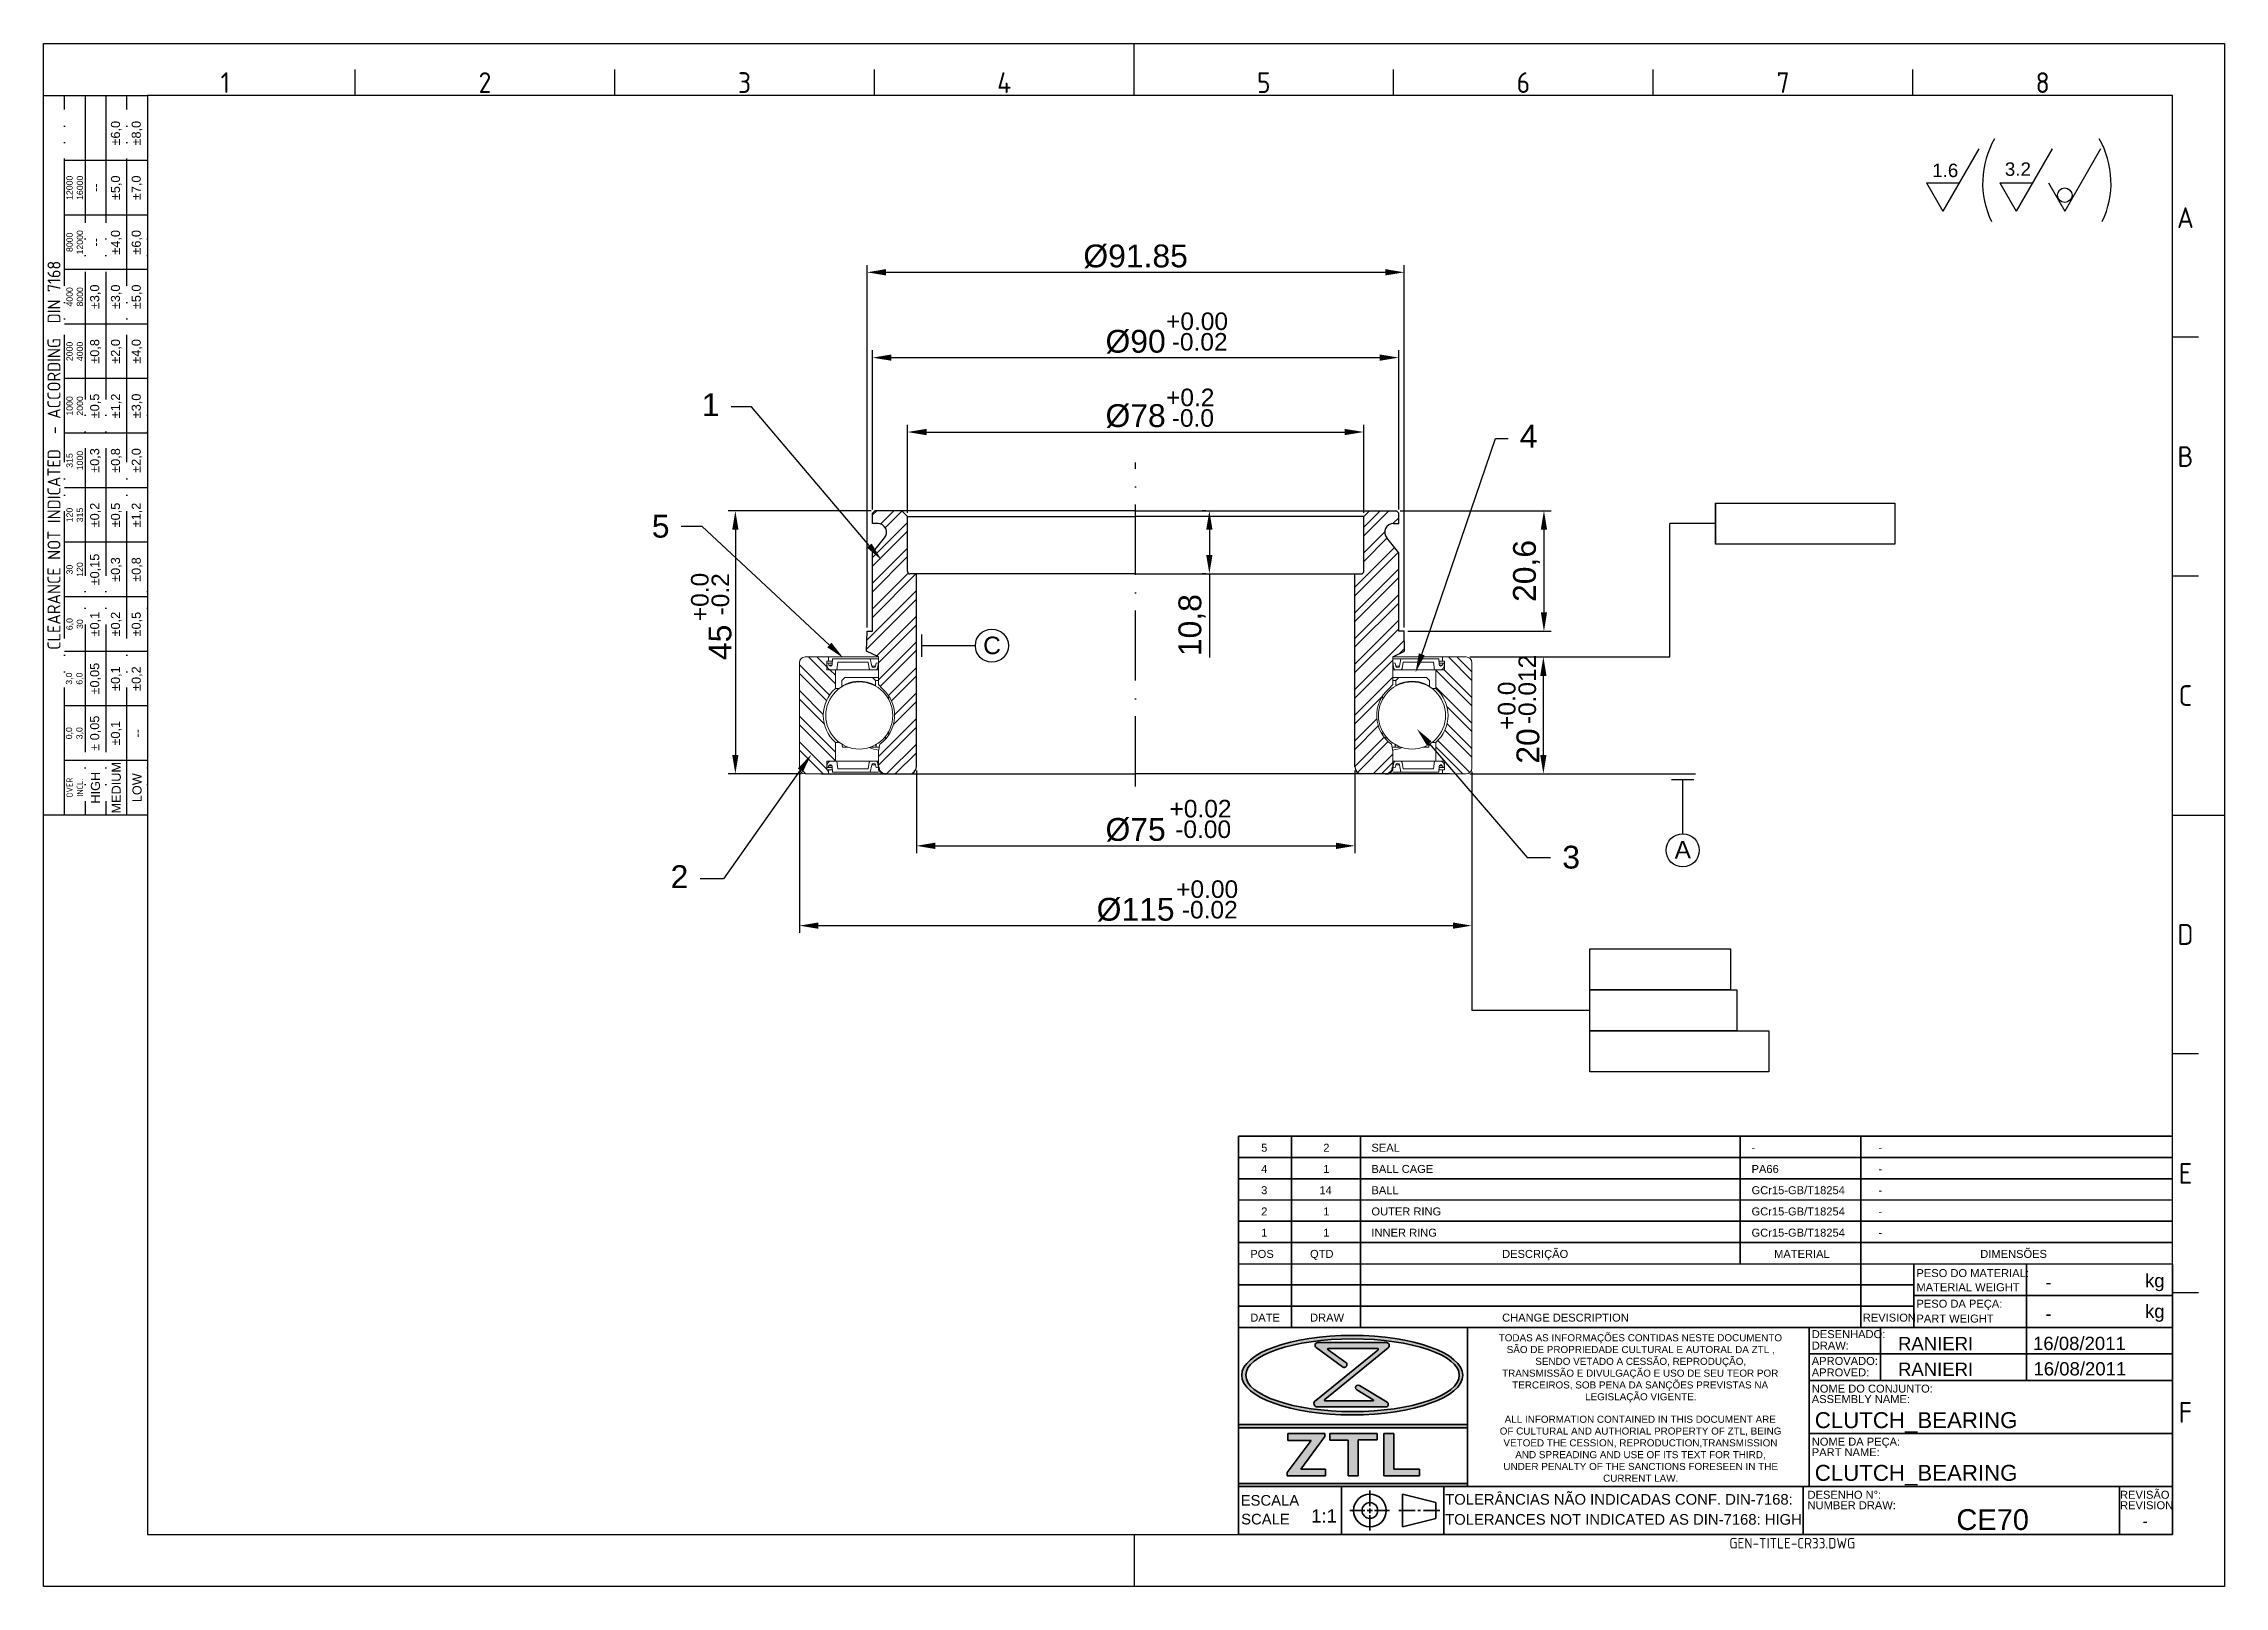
# Model space of a CAD drawing. Header units: millimetres. Extents: x 2626 to 2999, y 1108 to 1371.
import ezdxf
from ezdxf import colors
from ezdxf.entities.mleader import LeaderData, LeaderLine
from ezdxf.enums import TextEntityAlignment as Align
from ezdxf.math import Vec2, Vec3

# ---------------------------------------------------------------- set-up
doc = ezdxf.new("R2010")
doc.units = ezdxf.units.MM
for name, pattern in [('ACAD_ISO02W100', [15, 12, -3]), ('ACAD_ISO04W100', [30, 24, -3, 0, -3]), ('ACAD_ISO05W100', [33, 24, -3, 0, -3, 0, -3]), ('ACAD_ISO10W100', [18, 12, -3, 0, -3])]:
    doc.linetypes.add(name, pattern=pattern)
for name, color, linetype, lineweight in [('AM_0', 7, 'Continuous', 40), ('AM_4', 1, 'ACAD_ISO04W100', 25), ('AM_5', 3, 'Continuous', 25), ('AM_7', 4, 'Continuous', 35), ('AM_8', 40, 'ACAD_ISO02W100', 35), ('AM_BOR', 2, 'ACAD_ISO05W100', 35)]:
    doc.layers.add(name, color=color, linetype=linetype, lineweight=lineweight)
doc.styles.add('ACISOTS', font='isocp.shx', dxfattribs={"height": 1})
doc.styles.get("Standard").update_dxf_attribs({"font": 'arial.ttf'})
doc.dimstyles.new('ISO-25', dxfattribs={"dimtxt": 3.9, "dimasz": 3.25, "dimexe": 1.25, "dimexo": 0.625, "dimtad": 1, "dimtxsty": 'Standard', "dimcen": 2.5, "dimadec": 0, "dimazin": 0, "dimtfac": 1, "dimtmove": 0, "dimatfit": 3, "dimfxl": 1, "dimarcsym": 0})

msp = doc.modelspace()

# ---------------------------------------------------------------- texts
at = {"color": 0, "linetype": 'Continuous', "char_height": 1.21, "attachment_point": 1}
for s, insert in [('\\pi-0.030453;TODAS AS INFORMAÇÕES CONTIDAS NESTE DOCUMENTO \\P\\pi1.3368;SÃO DE PROPRIEDADE CULTURAL E AUTORAL DA ZTL , \\P\\pi6.2214;SENDO VETADO A CESSÃO, REPRODUÇÃO, \\P\\pi0.5502;TRANSMISSÃO E DIVULGAÇÃO E USO DE SEU TEOR POR \\P\\pi2.2748;TERCEIROS, SOB PENA DA SANÇÕES PREVISTAS NA \\P\\pi14.743;LEGISLAÇÃO VIGENTE.', (2874.772, 1150.795)), ('\\pi0.99054;ALL INFORMATION CONTAINED IN THIS DOCUMENT ARE \\P\\pi0.14494;OF CULTURAL AND AUTHORIAL PROPERTY OF ZTL, BEING  \\P\\pi0.78254;VETOED THE CESSION, REPRODUCTION,TRANSMISSION \\P\\pi2.8043;AND SPREADING AND USE OF ITS TEXT FOR THIRD, \\P\\pi0.77387;UNDER PENALTY OF THE SANCTIONS FORESEEN IN THE \\P\\pi17.825;CURRENT LAW.', (2874.772, 1136.862))]:
    msp.add_mtext_dynamic_manual_height_columns(s, width=48.28462, gutter_width=12.5, heights=[0], dxfattribs=dict(at, insert=insert))
at = {"layer": 'AM_5', "attachment_point": 1}
for s, insert, char_height in [('1.6', (2948.873, 1350.895), 2.3), ('3.2', (2961.304, 1351.117), 2.3), ('+0.00', (2817.851, 1325.457), 3), ('-0.02', (2818.828, 1321.94), 3), ('+0.2', (2817.851, 1312.438), 3), ('-0.0', (2818.828, 1308.921), 3), ('+0.02', (2818.447, 1242.139), 3), ('-0.00', (2819.424, 1238.622), 3), ('+0.00', (2819.581, 1228.378), 3), ('-0.02', (2820.558, 1224.861), 3)]:
    msp.add_mtext_dynamic_manual_height_columns(s, width=18.23779, gutter_width=12.5, heights=[0], dxfattribs=dict(at, insert=insert, char_height=char_height))
at = {"layer": 'AM_5', "char_height": 3, "attachment_point": 1, "rotation": 90}
for s, insert in [('+0.0', (2736.616, 1272.68)), ('-0.2', (2740.133, 1273.658)), ('-0.012', (2878.125, 1255.067)), ('+0.0', (2874.608, 1254.089))]:
    msp.add_mtext_dynamic_manual_height_columns(s, width=18.23779, gutter_width=12.5, heights=[0], dxfattribs=dict(at, insert=insert))
at = {"layer": 'AM_5', "char_height": 3, "width": 8.43428, "attachment_point": 5, "rotation": 0.69706}
for s, insert in [('C', (2788.088, 1268.527)), ('A', (2906.216, 1233.611))]:
    msp.add_mtext(s, dxfattribs=dict(at, insert=insert))
at = {"layer": 'AM_8', "color": 0, "linetype": 'Continuous'}
for s, height, p in [('5', 1.361, (2834.118, 1181.99)), ('2', 1.361, (2844.744, 1181.99)), ('SEAL', 1.3613, (2852.978, 1181.99)), ('-', 1.361, (2917.984, 1181.99)), ('-', 1.361, (2939.668, 1181.99)), ('4', 1.361, (2834.118, 1178.36)), ('1', 1.361, (2844.744, 1178.36)), ('BALL CAGE', 1.3613, (2852.978, 1178.36)), ('PA66', 1.3613, (2917.984, 1178.36)), ('-', 1.361, (2939.668, 1178.36)), ('3', 1.361, (2834.118, 1174.73)), ('14', 1.3613, (2844.079, 1174.73)), ('BALL', 1.3613, (2852.978, 1174.73)), ('GCr15-GB/T18254', 1.36125, (2917.984, 1174.73)), ('-', 1.361, (2939.668, 1174.73)), ('2', 1.361, (2834.118, 1171.1)), ('1', 1.361, (2844.744, 1171.1)), ('OUTER RING', 1.3613, (2852.978, 1171.1)), ('GCr15-GB/T18254', 1.36125, (2917.984, 1171.1)), ('-', 1.361, (2939.668, 1171.1)), ('1', 1.361, (2834.118, 1167.47)), ('1', 1.361, (2844.744, 1167.47)), ('INNER RING', 1.3613, (2852.978, 1167.47)), ('GCr15-GB/T18254', 1.36125, (2917.984, 1167.47)), ('-', 1.361, (2939.668, 1167.47)), ('POS', 1.3613, (2832.256, 1163.84)), ('QTD', 1.3613, (2842.482, 1163.84)), ('DESCRIÇÃO', 1.3613, (2875.328, 1163.84)), ('MATERIAL', 1.3613, (2921.842, 1163.84)), ('DIMENSÕES', 1.3613, (2957.095, 1163.84)), ('PESO DO MATERIAL:', 1.36125, (2946.18, 1160.562)), ('kg', 2.2687, (2985.276, 1158.822)), ('MATERIAL WEIGHT', 1.36125, (2946.18, 1158.151)), ('PESO DA PEÇA:', 1.36125, (2946.18, 1155.33)), ('DATE', 1.3613, (2832.256, 1152.95)), ('DRAW', 1.3613, (2842.482, 1152.95)), ('CHANGE DESCRIPTION', 1.36125, (2875.328, 1152.95)), ('REVISION', 1.3613, (2937.007, 1152.95)), ('PART WEIGHT', 1.36125, (2946.18, 1152.79)), ('kg', 2.2687, (2985.276, 1153.588)), ('DESENHADO:', 1.3613, (2928.283, 1150.128)), ('DRAW:', 1.3613, (2928.283, 1148.17)), ('APROVADO:', 1.3613, (2928.283, 1145.544)), ('APROVED:', 1.3613, (2928.283, 1143.586)), ('NOME DO CONJUNTO:', 1.36125, (2928.283, 1140.816)), ('ASSEMBLY NAME:', 1.36125, (2928.283, 1139.023)), ('NOME DA PEÇA:', 1.36125, (2928.283, 1131.741)), ('PART NAME:', 1.3613, (2928.283, 1129.948)), ('ESCALA', 1.815, (2830.616, 1121.485)), ('TOLERÂNCIAS NÃO INDICADAS CONF. DIN-7168:', 1.815, (2865.584, 1121.654)), ('DESENHO N%%d:', 1.36125, (2927.559, 1122.666)), ('REVISÃO', 1.3613, (2981.005, 1122.666)), ('SCALE', 1.815, (2830.7, 1118.278)), ('1:1', 2.2687, (2842.668, 1118.595)), ('TOLERANCES NOT INDICATED AS DIN-7168: HIGH', 1.815, (2865.584, 1118.228)), ('NUMBER DRAW:', 1.36125, (2927.559, 1120.873)), ('REVISION', 1.3613, (2981.005, 1120.873))]:
    msp.add_text(s, height=height, dxfattribs=at).set_placement(p)
for p in [(2968.241, 1159.699), (2968.241, 1154.3)]:
    msp.add_attdef('-', text='', height=2.269, dxfattribs=at).set_placement(p, align=Align.MIDDLE_LEFT)
for tag, p, height in [('RANIERI', (2943.029, 1148.063), 2.269), ('16/08/2011', (2966.125, 1148.09), 2.269), ('RANIERI', (2943.027, 1143.672), 2.269), ('16/08/2011', (2966.198, 1143.748), 2.269), ('CLUTCH_BEARING', (2928.796, 1134.741), 2.723), ('CLUTCH_BEARING', (2928.796, 1125.734), 2.723), ('CE70', (2953.02, 1117.328), 3.549)]:
    msp.add_attdef(tag, p, '', height=height, dxfattribs=at)
at = {"layer": 'AM_8', "color": 0, "linetype": 'Continuous', "style": 'ACISOTS'}
msp.add_attdef('GEN-TITLE-CR33.DWG', (2914.193, 1114.16), '', height=1.815, dxfattribs=at)
at = {"layer": 'AM_8', "color": 0, "linetype": 'Continuous'}
msp.add_attdef('-', text='', height=1.775, dxfattribs=at).set_placement((2985.3, 1118.827), align=Align.MIDDLE_CENTER)

# ---------------------------------------------------------------- blocks, each defined once
blk = doc.blocks.new('A3 ZTL')
for p, q in [((19.57, 280.82), (19.57, 9.78)), ((401.17, 280.82), (19.57, 280.82)), ((401.17, 9.78), (401.17, 280.82)), ((19.57, 9.78), (401.17, 9.78))]:
    blk.add_line(p, q)
at = {"layer": 'AM_BOR', "color": 135, "linetype": 'Continuous', "lineweight": 25}
for p, q in [((0, 0), (0, 290.61)), ((0, 290.61), (410.96, 290.61)), ((410.96, 290.61), (410.96, 0)), ((410.96, 0), (0, 0))]:
    blk.add_line(p, q, dxfattribs=at)
at = {"layer": 'AM_BOR', "color": 135, "lineweight": 25}
for p, q in [((205.48, 280.82), (205.48, 290.61)), ((58.71, 280.82), (58.71, 285.71)), ((107.63, 280.82), (107.63, 285.71)), ((156.56, 280.82), (156.56, 285.71)), ((254.4, 280.82), (254.4, 285.71)), ((303.33, 280.82), (303.33, 285.71)), ((352.25, 280.82), (352.25, 285.71)), ((3.91, 145.3), (3.91, 280.82)), ((7.83, 280.82), (7.83, 145.3)), ((11.74, 280.82), (11.74, 145.3)), ((15.66, 145.3), (15.66, 280.82)), ((19.57, 268.59), (3.91, 268.59)), ((19.57, 258.32), (3.91, 258.32)), ((19.57, 248.04), (3.91, 248.04)), ((19.57, 237.77), (3.91, 237.77)), ((406.07, 235.32), (401.17, 235.32)), ((19.57, 227.5), (3.91, 227.5)), ((19.57, 217.22), (3.91, 217.22)), ((19.57, 206.95), (3.91, 206.95)), ((19.57, 196.67), (3.91, 196.67)), ((406.07, 190.31), (401.17, 190.31)), ((19.57, 186.4), (3.91, 186.4)), ((19.57, 176.13), (3.91, 176.13)), ((19.57, 165.85), (3.91, 165.85)), ((19.57, 155.58), (3.91, 155.58)), ((401.17, 145.3), (410.96, 145.3)), ((406.07, 100.29), (401.17, 100.29)), ((406.07, 55.28), (401.17, 55.28)), ((205.48, 9.78), (205.48, 0))]:
    blk.add_line(p, q, dxfattribs=at)
blk.add_lwpolyline([(19.57, 145.3), (0, 145.3), (0, 280.82), (19.57, 280.82)], close=True, dxfattribs=at)
at = {"layer": 'AM_BOR', "color": 135, "lineweight": 25, "style": 'ACISOTS'}
for s, p in [('1', (34.25, 283.27)), ('2', (83.17, 283.27)), ('3', (132.09, 283.27)), ('4', (181.02, 283.27)), ('5', (229.94, 283.27)), ('6', (278.86, 283.27)), ('7', (327.79, 283.27)), ('8', (376.71, 283.27)), ('A', (403.62, 257.83)), ('B', (403.62, 212.82)), ('C', (403.62, 167.81)), ('D', (403.62, 122.8)), ('E', (403.62, 77.79)), ('F', (403.62, 32.78))]:
    blk.add_text(s, height=3.91, dxfattribs=at).set_placement(p, align=Align.MIDDLE)
at = {"layer": 'AM_BOR', "color": 135, "lineweight": 25, "attachment_point": 5, "rotation": 90}
for s, insert, char_height, width in [('±6,0', (13.7, 273.73), 1.712, 10.274), ('±8,0', (17.61, 273.73), 1.712, 10.274), ('12000\\P16000', (5.87, 263.45), 1.174, 10.274), ('--', (9.78, 263.45), 1.712, 10.274), ('±5,0', (13.7, 263.45), 1.712, 10.274), ('±7,0', (17.61, 263.45), 1.712, 10.274), ('8000\\P12000', (5.87, 253.18), 1.174, 10.274), ('±4,0', (13.7, 253.18), 1.712, 10.274), ('±6,0', (17.61, 253.18), 1.712, 10.274), ('--', (9.78, 253.18), 1.712, 10.274), ('{\\Fisocp.shx|c0;CLEARANCE NOT INDICATED  - ACCORDING  DIN 7168}', (1.96, 213.06), 2.4462, 135.5186), ('4000\\P8000', (5.87, 242.91), 1.174, 10.274), ('±3,0', (9.78, 242.91), 1.712, 10.274), ('±3,0', (13.7, 242.91), 1.712, 10.274), ('±5,0', (17.61, 242.91), 1.712, 10.274), ('2000\\P4000', (5.87, 232.63), 1.174, 10.274), ('±0,8', (9.78, 232.63), 1.712, 10.274), ('±2,0', (13.7, 232.63), 1.712, 10.274), ('±4,0', (17.61, 232.63), 1.712, 10.274), ('1000\\P2000', (5.87, 222.36), 1.174, 10.274), ('±0,5', (9.78, 222.36), 1.712, 10.274), ('±1,2', (13.7, 222.36), 1.712, 10.274), ('±3,0', (17.61, 222.36), 1.712, 10.274), ('315\\P1000', (5.87, 212.08), 1.174, 10.274), ('±0,3', (9.78, 212.08), 1.712, 10.274), ('±0,8', (13.7, 212.08), 1.712, 10.274), ('±2,0', (17.61, 212.08), 1.712, 10.274), ('120\\P315', (5.87, 201.81), 1.174, 10.274), ('±0,2', (9.78, 201.81), 1.712, 10.274), ('±0,5', (13.7, 201.81), 1.712, 10.274), ('±1,2', (17.61, 201.81), 1.712, 10.274), ('±0,15', (9.78, 191.54), 1.712, 10.274), ('±0,3', (13.7, 191.54), 1.712, 10.274), ('±0,8', (17.61, 191.54), 1.712, 10.274), ('30\\P120', (5.87, 191.54), 1.174, 10.274), ('6,0\\P30', (5.87, 181.26), 1.174, 10.274), ('±0,1', (9.78, 181.26), 1.712, 10.274), ('±0,2', (13.7, 181.26), 1.712, 10.274), ('±0,5', (17.61, 181.26), 1.712, 10.274), ('±0,05', (9.78, 170.99), 1.712, 10.274), ('±0,1', (13.7, 170.99), 1.712, 10.274), ('±0,2', (17.61, 170.99), 1.712, 10.274), ('3,0\\P6,0', (5.87, 170.99), 1.174, 10.274), ('0,0\\P3,0', (5.87, 160.71), 1.174, 10.274), ('± 0,05', (9.78, 160.71), 1.712, 10.274), ('\\pt4.69206;±0,1', (13.7, 160.71), 1.7123, 10.274), ('--', (17.61, 160.71), 1.712, 10.274), ('{\\Fisocp.shx|c0;OVER\\PINCL.}', (5.87, 150.44), 1.1742, 10.274), ('HIGH', (9.78, 150.44), 1.712, 10.274), ('MEDIUM', (13.7, 150.44), 1.712, 10.274), ('LOW', (17.61, 150.44), 1.712, 10.274)]:
    blk.add_mtext(s, dxfattribs=dict(at, insert=insert, char_height=char_height, width=width))
blk = doc.blocks.new('*D86')
at = {"layer": 'AM_5', "color": 0, "lineweight": -2}
for p, q in [((2773.65, 1291.2), (2773.65, 1306.27)), ((2851.65, 1291.2), (2851.65, 1306.27)), ((2776.9, 1305.02), (2848.4, 1305.02))]:
    blk.add_line(p, q, dxfattribs=at)
at = {"layer": 'AM_5', "color": 0}
for points in [[(2776.9, 1305.56), (2776.9, 1304.48), (2773.65, 1305.02)], [(2848.4, 1305.56), (2848.4, 1304.48), (2851.65, 1305.02)]]:
    blk.add_solid(points, dxfattribs=at)
at = {"layer": 'Defpoints', "color": 0}
for p in [(2851.65, 1305.02), (2773.65, 1290.57), (2851.65, 1290.57)]:
    blk.add_point(p, dxfattribs=at)
at = {"layer": 'AM_5', "color": 0, "insert": (2812.65, 1307.75), "char_height": 3.9, "attachment_point": 5}
blk.add_mtext('%%C78', dxfattribs=at)
blk = doc.blocks.new('*D87')
at = {"layer": 'AM_5', "color": 0, "lineweight": -2}
for p, q in [((2767.65, 1291.8), (2767.65, 1318.99)), ((2770.9, 1317.74), (2854.4, 1317.74)), ((2857.65, 1291.8), (2857.65, 1318.99))]:
    blk.add_line(p, q, dxfattribs=at)
at = {"layer": 'AM_5', "color": 0}
for points in [[(2770.9, 1318.28), (2770.9, 1317.2), (2767.65, 1317.74)], [(2854.4, 1318.28), (2854.4, 1317.2), (2857.65, 1317.74)]]:
    blk.add_solid(points, dxfattribs=at)
at = {"layer": 'Defpoints', "color": 0}
for p in [(2857.65, 1317.74), (2767.65, 1291.17), (2857.65, 1291.17)]:
    blk.add_point(p, dxfattribs=at)
at = {"layer": 'AM_5', "color": 0, "insert": (2812.65, 1320.46), "char_height": 3.9, "attachment_point": 5}
blk.add_mtext('%%C90', dxfattribs=at)
blk = doc.blocks.new('*D88')
at = {"layer": 'AM_5', "color": 0, "lineweight": -2}
for p, q in [((2766.73, 1271.59), (2766.73, 1333.57)), ((2769.98, 1332.32), (2855.33, 1332.32)), ((2858.58, 1271.59), (2858.58, 1333.57))]:
    blk.add_line(p, q, dxfattribs=at)
at = {"layer": 'AM_5', "color": 0}
for points in [[(2769.98, 1332.87), (2769.98, 1331.78), (2766.73, 1332.32)], [(2855.33, 1332.87), (2855.33, 1331.78), (2858.58, 1332.32)]]:
    blk.add_solid(points, dxfattribs=at)
at = {"layer": 'Defpoints', "color": 0}
for p in [(2858.58, 1332.32), (2766.73, 1270.97), (2858.58, 1270.97)]:
    blk.add_point(p, dxfattribs=at)
at = {"layer": 'AM_5', "color": 0, "insert": (2812.65, 1335.05), "char_height": 3.9, "attachment_point": 5}
blk.add_mtext('%%C91.85', dxfattribs=at)
blk = doc.blocks.new('*D89')
at = {"layer": 'AM_5', "color": 0, "lineweight": -2}
for p, q in [((2767.43, 1291.57), (2742.95, 1291.57)), ((2744.2, 1288.32), (2744.2, 1249.82)), ((2755.53, 1246.57), (2742.95, 1246.57))]:
    blk.add_line(p, q, dxfattribs=at)
at = {"layer": 'AM_5', "color": 0}
for points in [[(2743.66, 1288.32), (2744.74, 1288.32), (2744.2, 1291.57)], [(2743.66, 1249.82), (2744.74, 1249.82), (2744.2, 1246.57)]]:
    blk.add_solid(points, dxfattribs=at)
at = {"layer": 'Defpoints', "color": 0}
for p in [(2768.05, 1291.57), (2744.2, 1246.57), (2756.15, 1246.57)]:
    blk.add_point(p, dxfattribs=at)
at = {"layer": 'AM_5', "color": 0, "insert": (2741.59, 1269.07), "char_height": 3.9, "attachment_point": 5, "rotation": 90}
blk.add_mtext('45', dxfattribs=at)
blk = doc.blocks.new('*D90')
at = {"layer": 'AM_5', "color": 0, "lineweight": -2}
for p, q in [((2857.88, 1291.57), (2883.73, 1291.57)), ((2882.48, 1288.32), (2882.48, 1274.22)), ((2859.2, 1270.97), (2883.73, 1270.97))]:
    blk.add_line(p, q, dxfattribs=at)
at = {"layer": 'AM_5', "color": 0}
for points in [[(2881.94, 1288.32), (2883.02, 1288.32), (2882.48, 1291.57)], [(2881.94, 1274.22), (2883.02, 1274.22), (2882.48, 1270.97)]]:
    blk.add_solid(points, dxfattribs=at)
at = {"layer": 'Defpoints', "color": 0}
for p in [(2857.25, 1291.57), (2858.58, 1270.97), (2882.48, 1270.97)]:
    blk.add_point(p, dxfattribs=at)
at = {"layer": 'AM_5', "color": 0, "insert": (2879.51, 1281.27), "char_height": 3.9, "attachment_point": 5, "rotation": 90}
blk.add_mtext('20,6', dxfattribs=at)
blk = doc.blocks.new('*D91')
at = {"layer": 'AM_5', "color": 0, "lineweight": -2}
for p, q in [((2869.78, 1266.57), (2883.63, 1266.57)), ((2882.38, 1249.82), (2882.38, 1263.32)), ((2869.78, 1246.57), (2883.63, 1246.57))]:
    blk.add_line(p, q, dxfattribs=at)
at = {"layer": 'AM_5', "color": 0}
for points in [[(2881.84, 1263.32), (2882.92, 1263.32), (2882.38, 1266.57)], [(2881.84, 1249.82), (2882.92, 1249.82), (2882.38, 1246.57)]]:
    blk.add_solid(points, dxfattribs=at)
at = {"layer": 'Defpoints', "color": 0}
for p in [(2869.15, 1266.57), (2882.38, 1266.57), (2869.15, 1246.57)]:
    blk.add_point(p, dxfattribs=at)
at = {"layer": 'AM_5', "color": 0, "insert": (2879.76, 1251.35), "char_height": 3.9, "attachment_point": 5, "rotation": 90}
blk.add_mtext('20', dxfattribs=at)
blk = doc.blocks.new('*D92')
at = {"layer": 'AM_5', "color": 0, "lineweight": -2}
for p, q in [((2755.15, 1246.95), (2755.15, 1219.39)), ((2870.15, 1246.95), (2870.15, 1219.39)), ((2758.4, 1220.64), (2866.9, 1220.64))]:
    blk.add_line(p, q, dxfattribs=at)
at = {"layer": 'AM_5', "color": 0}
for points in [[(2758.4, 1221.18), (2758.4, 1220.1), (2755.15, 1220.64)], [(2866.9, 1221.18), (2866.9, 1220.1), (2870.15, 1220.64)]]:
    blk.add_solid(points, dxfattribs=at)
at = {"layer": 'Defpoints', "color": 0}
for p in [(2755.15, 1247.57), (2870.15, 1247.57), (2870.15, 1220.64)]:
    blk.add_point(p, dxfattribs=at)
at = {"layer": 'AM_5', "color": 0, "insert": (2812.65, 1223.36), "char_height": 3.9, "attachment_point": 5}
blk.add_mtext('%%C115', dxfattribs=at)
blk = doc.blocks.new('*D93')
at = {"layer": 'AM_5', "color": 0, "lineweight": -2}
for p, q in [((2775.15, 1247.15), (2775.15, 1233.03)), ((2850.15, 1247.15), (2850.15, 1233.03)), ((2778.4, 1234.28), (2846.9, 1234.28))]:
    blk.add_line(p, q, dxfattribs=at)
at = {"layer": 'AM_5', "color": 0}
for points in [[(2778.4, 1234.82), (2778.4, 1233.74), (2775.15, 1234.28)], [(2846.9, 1234.82), (2846.9, 1233.74), (2850.15, 1234.28)]]:
    blk.add_solid(points, dxfattribs=at)
at = {"layer": 'Defpoints', "color": 0}
for p in [(2775.15, 1247.77), (2850.15, 1247.77), (2850.15, 1234.28)]:
    blk.add_point(p, dxfattribs=at)
at = {"layer": 'AM_5', "color": 0, "insert": (2812.65, 1237.01), "char_height": 3.9, "attachment_point": 5}
blk.add_mtext('%%C75', dxfattribs=at)
blk = doc.blocks.new('*D94')
at = {"layer": 'AM_5', "color": 0, "lineweight": -2}
for p, q in [((2824.64, 1291.57), (2824.01, 1291.57)), ((2825.26, 1288.32), (2825.26, 1284.02)), ((2824.64, 1280.77), (2824.01, 1280.77)), ((2825.26, 1280.77), (2825.26, 1266.5))]:
    blk.add_line(p, q, dxfattribs=at)
at = {"layer": 'AM_5', "color": 0}
for points in [[(2824.72, 1288.32), (2825.8, 1288.32), (2825.26, 1291.57)], [(2824.72, 1284.02), (2825.8, 1284.02), (2825.26, 1280.77)]]:
    blk.add_solid(points, dxfattribs=at)
at = {"layer": 'Defpoints', "color": 0}
for p in [(2825.26, 1291.57), (2825.26, 1280.77), (2825.26, 1280.77)]:
    blk.add_point(p, dxfattribs=at)
at = {"layer": 'AM_5', "color": 0, "insert": (2822.29, 1272.01), "char_height": 3.9, "attachment_point": 5, "rotation": 90}
blk.add_mtext('10,8', dxfattribs=at)

# ---------------------------------------------------------------- dimensions: what is measured, and where the dimension line sits
at = {"layer": 'AM_5'}
for base, p1, p2, text, picture, middle in [((2858.577, 1332.323), (2766.727, 1270.966), (2858.577, 1270.966), '%%C91.85', '*D88', (2812.652, 1335.049)), ((2857.652, 1317.738), (2767.652, 1291.17), (2857.652, 1291.17), '%%C90', '*D87', (2812.652, 1320.463)), ((2851.652, 1305.022), (2773.652, 1290.57), (2851.652, 1290.57), '%%C78', '*D86', (2812.652, 1307.748)), ((2870.152, 1220.637), (2755.152, 1247.57), (2870.152, 1247.57), '%%C115', '*D92', (2812.652, 1223.363)), ((2850.152, 1234.281), (2775.152, 1247.77), (2850.152, 1247.77), '%%C75', '*D93', (2812.652, 1237.006))]:
    dim = msp.add_linear_dim(base=base, p1=p1, p2=p2, text=text, dimstyle='ISO-25', dxfattribs=at)
    dim.commit()
    dim.dimension.update_dxf_attribs({"geometry": picture, "text_midpoint": middle})
for base, p1, p2, picture, middle in [((2744.203, 1246.57), (2768.052, 1291.57), (2756.152, 1246.57), '*D89', (2741.595, 1269.07)), ((2825.263, 1280.77), (2825.263, 1291.57), (2825.263, 1280.77), '*D94', (2822.295, 1272.01)), ((2882.478, 1270.966), (2857.252, 1291.57), (2858.577, 1270.966), '*D90', (2879.509, 1281.268))]:
    dim = msp.add_linear_dim(base=base, p1=p1, p2=p2, angle=90, dimstyle='ISO-25', dxfattribs=at)
    dim.commit()
    dim.dimension.update_dxf_attribs({"geometry": picture, "text_midpoint": middle})
dim = msp.add_linear_dim(base=(2882.38, 1266.57), p1=(2869.152, 1246.57), p2=(2869.152, 1266.57), angle=90, dimstyle='ISO-25', dxfattribs=at)
dim.commit()
dim.dimension.update_dxf_attribs({"geometry": '*D91', "text_midpoint": (2882.38, 1251.353), "dimtype": 160})

# ---------------------------------------------------------------- hatches: boundary and pattern name
at = {"linetype": 'Continuous'}
h = msp.add_hatch(color=0, dxfattribs=at)
h.paths.add_polyline_path([(2869.402, 1135.355), (2830.246, 1135.355), (2830.246, 1134.807), (2869.402, 1134.807)])
h.paths.add_polyline_path([(2869.402, 1125.284), (2830.246, 1125.284), (2830.246, 1124.736), (2869.402, 1124.736)])
at = {"layer": 'AM_7'}
h = msp.add_hatch(dxfattribs=at)
h.set_pattern_fill('ANSI32', color=256, scale=0.325, style=0)
h.paths.add_polyline_path([(2775.152, 1280.77), (2774.052, 1280.77, -0.4142136), (2773.652, 1281.17), (2773.652, 1290.57), (2772.652, 1291.57), (2768.052, 1291.57), (2767.652, 1291.17), (2767.652, 1289.37), (2768.552, 1289.37, -0.6306139), (2769.719, 1286.928), (2767.652, 1284.37), (2767.652, 1270.966), (2766.727, 1270.966), (2766.652, 1267.57), (2768.652, 1266.57), (2768.652, 1261.873), (2769.38, 1261.116, -0.4808071), (2768.907, 1251.646), (2768.652, 1250.462), (2768.652, 1247.77, 0.4142136), (2769.852, 1246.57), (2773.952, 1246.57, 0.4142136), (2775.152, 1247.77)])
h.paths.add_polyline_path([(2857.652, 1284.37), (2855.586, 1286.928, -0.6306139), (2856.752, 1289.37), (2857.652, 1289.37), (2857.652, 1291.17), (2857.252, 1291.57), (2852.652, 1291.57), (2851.652, 1290.57), (2851.652, 1281.17, -0.4142136), (2851.252, 1280.77), (2850.152, 1280.77), (2850.152, 1247.77, 0.4142136), (2851.352, 1246.57), (2855.452, 1246.57, 0.4142136), (2856.652, 1247.77), (2856.652, 1250.462), (2856.398, 1251.646, -0.4808071), (2855.925, 1261.116), (2856.652, 1261.873), (2856.652, 1266.57), (2858.652, 1267.57), (2858.577, 1270.966), (2857.652, 1270.966)])
h = msp.add_hatch(dxfattribs=at)
h.set_pattern_fill('ANSI32', color=256, scale=0.325, angle=90, style=0)
h.paths.add_polyline_path([(2755.152, 1247.57, 0.4142136), (2756.152, 1246.57), (2760.152, 1246.57), (2760.152, 1247.27), (2759.852, 1247.27), (2759.852, 1248.77), (2761.302, 1248.77), (2761.302, 1251.973, -0.4513657), (2761.302, 1261.168), (2761.302, 1264.37), (2759.852, 1264.37), (2759.852, 1265.87), (2760.152, 1265.87), (2760.152, 1266.57), (2756.152, 1266.57, 0.4142136), (2755.152, 1265.57)])
h.paths.add_polyline_path([(2864.002, 1251.973), (2864.002, 1250.471), (2867.356, 1246.57), (2869.152, 1246.57, 0.4142136), (2870.152, 1247.57), (2870.152, 1265.57, 0.4142136), (2869.152, 1266.57), (2865.152, 1266.57), (2865.152, 1265.87), (2865.452, 1265.87), (2865.452, 1264.37), (2864.002, 1264.37), (2864.002, 1261.168, -0.4513657)])
at = {"layer": 'AM_8', "linetype": 'Continuous'}
h = msp.add_hatch(color=0, dxfattribs=at)
edge = h.paths.add_edge_path()
edge.add_ellipse((2849.689, 1143.787), major_axis=(18.891, 0), ratio=0.3599074, start_angle=191.45916, end_angle=452.8175)
edge.add_ellipse((2849.689, 1143.787), major_axis=(18.891, 0), ratio=0.3599074, start_angle=92.8175, end_angle=191.45916)
edge = h.paths.add_edge_path(flags=16)
edge.add_ellipse((2849.747, 1143.787), major_axis=(18.25, 0), ratio=0.3406642, start_angle=93.06698, end_angle=371.45916)
edge.add_ellipse((2849.747, 1143.787), major_axis=(18.25, 0), ratio=0.3406642, start_angle=11.45916, end_angle=93.06698)
h = msp.add_hatch(color=0, dxfattribs=at)
edge = h.paths.add_edge_path()
edge.add_line((2854.091, 1148.094), (2843.458, 1139.482))
edge.add_arc((2843.741, 1138.953), 0.601, 118.14094, 270)
edge.add_line((2843.741, 1138.352), (2855.436, 1138.352))
edge.add_arc((2855.421, 1138.794), 0.443, 271.96853, 418.91083)
edge.add_line((2855.649, 1139.174), (2850.914, 1142.029))
edge.add_arc((2850.69, 1141.661), 0.431, 58.66819, 238.80525)
edge.add_line((2850.467, 1141.292), (2853.295, 1139.58))
edge.add_arc((2853.232, 1139.491), 0.109, -90, 54.65447, ccw=False)
edge.add_line((2853.232, 1139.382), (2845.082, 1139.382))
edge.add_arc((2845.107, 1139.531), 0.151, 129.23635, 260.82262, ccw=False)
edge.add_line((2845.011, 1139.648), (2855.838, 1148.49))
edge.add_arc((2855.555, 1148.878), 0.48, 306.0702, 450)
edge.add_line((2855.555, 1149.358), (2843.815, 1149.358))
edge.add_arc((2843.796, 1148.893), 0.465, 87.72721, 233.74708)
edge.add_line((2843.521, 1148.518), (2848.031, 1145.211))
edge.add_arc((2848.322, 1145.59), 0.478, 232.47139, 414.7334)
edge.add_line((2848.598, 1145.98), (2845.559, 1148.129))
edge.add_arc((2845.62, 1148.245), 0.131, 90, 242.52347, ccw=False)
edge.add_line((2845.62, 1148.376), (2854.017, 1148.376))
edge.add_arc((2853.991, 1148.218), 0.16, -50.99642, 80.76554, ccw=False)
for points in [[(2838.593, 1127.142), (2838.593, 1126.598), (2845.121, 1126.598), (2845.121, 1127.746), (2840.89, 1127.746), (2845, 1133.305), (2845, 1133.848), (2838.653, 1133.848), (2838.653, 1132.64), (2842.673, 1132.64)], [(2845.846, 1132.7), (2848.99, 1132.7), (2848.99, 1126.598), (2850.712, 1126.598), (2850.712, 1132.761), (2853.946, 1132.761), (2853.946, 1133.848), (2845.846, 1133.848)], [(2861.2, 1126.568), (2861.2, 1127.746), (2856.817, 1127.746), (2856.817, 1133.848), (2855.125, 1133.848), (2855.125, 1126.568)]]:
    msp.add_hatch(color=0, dxfattribs=at).paths.add_polyline_path(points)

# ---------------------------------------------------------------- linework, layer by layer
for p, q in [((2767.652, 1291.17), (2768.052, 1291.57)), ((2812.652, 1291.57), (2768.052, 1291.57)), ((2773.652, 1290.57), (2772.652, 1291.57)), ((2773.652, 1281.17), (2773.652, 1290.57)), ((2773.652, 1290.57), (2812.652, 1290.57)), ((2812.652, 1291.57), (2857.252, 1291.57)), ((2851.652, 1290.57), (2812.652, 1290.57)), ((2851.652, 1290.57), (2852.652, 1291.57)), ((2851.652, 1281.17), (2851.652, 1290.57)), ((2857.652, 1291.17), (2857.252, 1291.57)), ((2768.552, 1289.37), (2767.652, 1289.37)), ((2767.652, 1284.37), (2769.719, 1286.928)), ((2857.652, 1284.37), (2855.586, 1286.928)), ((2856.752, 1289.37), (2857.652, 1289.37)), ((2812.652, 1280.77), (2774.052, 1280.77)), ((2775.152, 1247.77), (2775.152, 1280.77)), ((2812.652, 1280.77), (2851.252, 1280.77)), ((2850.152, 1247.77), (2850.152, 1280.77)), ((2766.652, 1267.57), (2766.727, 1270.966)), ((2766.727, 1270.966), (2767.652, 1270.966)), ((2858.577, 1270.966), (2857.652, 1270.966)), ((2858.652, 1267.57), (2858.577, 1270.966)), ((2768.652, 1266.57), (2766.652, 1267.57)), ((2856.652, 1266.57), (2858.652, 1267.57)), ((2758.902, 1246.57), (2812.652, 1246.57)), ((2866.402, 1246.57), (2812.652, 1246.57))]:
    msp.add_line(p, q)
at = {"ltscale": 0.5}
for p, q in [((2767.652, 1289.37), (2767.652, 1291.17)), ((2857.652, 1289.37), (2857.652, 1291.17)), ((2767.652, 1270.966), (2767.652, 1284.37)), ((2857.652, 1270.966), (2857.652, 1284.37))]:
    msp.add_line(p, q, dxfattribs=at)
at = {"color": 7, "linetype": 'Continuous', "lineweight": 15}
for p, q in [((2755.152, 1265.57), (2755.152, 1247.57)), ((2760.152, 1266.57), (2756.152, 1266.57)), ((2865.152, 1266.57), (2869.152, 1266.57)), ((2870.152, 1265.57), (2870.152, 1247.57)), ((2756.152, 1246.57), (2760.152, 1246.57)), ((2869.152, 1246.57), (2865.152, 1246.57))]:
    msp.add_line(p, q, dxfattribs=at)
at = {"linetype": 'Continuous'}
for p, q in [((2830.246, 1173.741), (2989.966, 1173.741)), ((2830.246, 1162.851), (2989.966, 1162.851))]:
    msp.add_line(p, q, dxfattribs=at)
for centre, radius, start, end in [((2768.552, 1287.87), 1.5, 321.0556, 90), ((2856.752, 1287.87), 1.5, 90, 218.9444), ((2774.052, 1281.17), 0.4, 180, 270), ((2851.252, 1281.17), 0.4, 270, 0), ((2773.952, 1247.77), 1.2, 270, 0), ((2851.352, 1247.77), 1.2, 180, 270)]:
    msp.add_arc(centre, radius, start, end)
at = {"color": 7, "linetype": 'Continuous', "lineweight": 15}
for centre, start, end in [((2756.152, 1265.57), 90, 180), ((2869.152, 1265.57), 0, 90), ((2756.152, 1247.57), 180, 270), ((2869.152, 1247.57), 270, 0)]:
    msp.add_arc(centre, 1, start, end, dxfattribs=at)
at = {"layer": 'AM_0', "color": 0, "linetype": 'Continuous', "lineweight": 15}
for p, q in [((2759.852, 1265.87), (2760.152, 1265.87)), ((2759.852, 1264.37), (2759.852, 1265.87)), ((2761.302, 1264.37), (2759.852, 1264.37)), ((2760.152, 1265.87), (2760.152, 1266.57)), ((2761.302, 1261.168), (2761.302, 1264.37)), ((2768.652, 1266.57), (2768.652, 1261.873)), ((2856.652, 1266.57), (2856.652, 1261.873)), ((2864.002, 1264.37), (2865.452, 1264.37)), ((2864.002, 1261.168), (2864.002, 1264.37)), ((2865.152, 1265.87), (2865.152, 1266.57)), ((2865.452, 1265.87), (2865.152, 1265.87)), ((2865.452, 1264.37), (2865.452, 1265.87)), ((2769.38, 1261.116), (2768.652, 1261.873)), ((2855.925, 1261.116), (2856.652, 1261.873)), ((2761.302, 1248.77), (2761.302, 1251.973)), ((2768.652, 1250.462), (2768.907, 1251.646)), ((2768.652, 1250.462), (2768.652, 1247.77)), ((2856.652, 1250.462), (2856.398, 1251.646)), ((2856.652, 1250.462), (2856.652, 1247.77)), ((2864.002, 1248.77), (2864.002, 1251.973)), ((2759.852, 1247.27), (2759.852, 1248.77)), ((2759.852, 1248.77), (2761.302, 1248.77)), ((2760.152, 1247.27), (2759.852, 1247.27)), ((2760.152, 1246.57), (2760.152, 1247.27)), ((2865.452, 1248.77), (2864.002, 1248.77)), ((2865.152, 1246.57), (2865.152, 1247.27)), ((2865.152, 1247.27), (2865.452, 1247.27)), ((2865.452, 1247.27), (2865.452, 1248.77))]:
    msp.add_line(p, q, dxfattribs=at)
at = {"layer": 'AM_0', "color": 7, "linetype": 'Continuous', "lineweight": 15}
for centre in [(2765.389, 1256.57), (2859.916, 1256.57)]:
    msp.add_circle(centre, 5.741, dxfattribs=at)
at = {"layer": 'AM_0', "color": 0, "linetype": 'Continuous', "lineweight": 15}
for centre, radius, start, end in [((2765.357, 1256.57), 6.13, 131.41443, 228.58557), ((2765.357, 1256.57), 6.07, 305.78346, 48.49776), ((2859.947, 1256.57), 6.07, 131.50224, 234.21654), ((2859.947, 1256.57), 6.13, 311.41443, 48.58557)]:
    msp.add_arc(centre, radius, start, end, dxfattribs=at)
at = {"layer": 'AM_0', "color": 0}
for centre, start, end in [((2769.852, 1247.77), 180, 270), ((2855.452, 1247.77), 270, 0)]:
    msp.add_arc(centre, 1.2, start, end, dxfattribs=at)
at = {"layer": 'AM_4', "linetype": 'ACAD_ISO10W100'}
msp.add_line((2812.652, 1244.43), (2812.652, 1299.835), dxfattribs=at)
at = {"layer": 'AM_5'}
for p, q in [((2956.832, 1353.411), (2950.684, 1342.763)), ((2969.383, 1353.411), (2963.235, 1342.763)), ((2977.687, 1353.411), (2971.54, 1342.763)), ((2947.89, 1347.603), (2953.479, 1347.603)), ((2947.89, 1347.603), (2950.684, 1342.763)), ((2960.441, 1347.603), (2966.029, 1347.603)), ((2960.441, 1347.603), (2963.235, 1342.763)), ((2968.745, 1347.603), (2971.54, 1342.763)), ((2911.845, 1292.875), (2911.845, 1285.875)), ((2904.022, 1266.57), (2904.022, 1289.375)), ((2911.845, 1289.375), (2904.022, 1289.375)), ((2776.009, 1270.393), (2776.009, 1266.604)), ((2785.239, 1268.498), (2776.009, 1268.498)), ((2883.63, 1266.57), (2904.022, 1266.57)), ((2883.63, 1246.57), (2908.419, 1246.57)), ((2908.099, 1245.574), (2904.31, 1245.574)), ((2906.205, 1236.344), (2906.205, 1245.574)), ((2870.152, 1219.387), (2870.152, 1206.154)), ((2890.335, 1202.654), (2890.335, 1209.654)), ((2890.335, 1206.154), (2870.152, 1206.154))]:
    msp.add_line(p, q, dxfattribs=at)
for points in [[(2911.845, 1292.875), (2942.514, 1292.875), (2942.514, 1285.875), (2911.845, 1285.875)], [(2890.335, 1216.654), (2914.394, 1216.654), (2914.394, 1209.654), (2890.335, 1209.654)], [(2890.335, 1209.654), (2915.47, 1209.654), (2915.47, 1202.654), (2890.335, 1202.654)], [(2890.335, 1202.654), (2920.913, 1202.654), (2920.913, 1195.654), (2890.335, 1195.654)]]:
    msp.add_lwpolyline(points, close=True, dxfattribs=at)
for centre, radius in [((2971.551, 1345.506), 1.239), ((2788.069, 1268.498), 2.83), ((2906.205, 1233.514), 2.83)]:
    msp.add_circle(centre, radius, dxfattribs=at)
for centre, start, end in [((2972.551, 1347.592), 149.81687, 205.95777), ((2964.416, 1347.592), 334.04223, 30.18313)]:
    msp.add_arc(centre, 15.049, start, end, dxfattribs=at)
at = {"layer": 'AM_7', "color": 4, "linetype": 'Continuous', "lineweight": 15}
for p, q in [((2759.852, 1265.554), (2759.852, 1265.28)), ((2760.024, 1265.498), (2759.852, 1265.554)), ((2760.024, 1265.498), (2760.775, 1265.498)), ((2760.207, 1265.168), (2760.024, 1265.498)), ((2760.152, 1266.57), (2768.652, 1266.57)), ((2760.152, 1265.87), (2760.788, 1265.87)), ((2760.207, 1265.168), (2760.731, 1265.168)), ((2760.327, 1264.37), (2761.555, 1264.37)), ((2760.802, 1266.27), (2760.769, 1265.303)), ((2767.277, 1266.27), (2760.802, 1266.27)), ((2761.555, 1264.37), (2761.715, 1265.67)), ((2761.555, 1264.37), (2767.388, 1264.37)), ((2761.715, 1265.67), (2766.907, 1265.67)), ((2766.907, 1265.67), (2767.093, 1264.618)), ((2767.546, 1265.017), (2767.277, 1266.27)), ((2767.277, 1266.27), (2768.652, 1266.27)), ((2767.388, 1264.37), (2768.226, 1264.37)), ((2767.546, 1265.017), (2768.152, 1265.017)), ((2768.276, 1265.482), (2768.148, 1265.002)), ((2768.226, 1264.37), (2768.652, 1264.37)), ((2768.652, 1265.548), (2768.276, 1265.482)), ((2768.515, 1264.593), (2768.652, 1265.548)), ((2768.515, 1264.593), (2768.652, 1264.593)), ((2865.152, 1266.57), (2856.652, 1266.57)), ((2858.027, 1266.27), (2856.652, 1266.27)), ((2856.652, 1265.548), (2857.028, 1265.482)), ((2856.789, 1264.593), (2856.652, 1265.548)), ((2856.789, 1264.593), (2856.652, 1264.593)), ((2857.079, 1264.37), (2856.652, 1264.37)), ((2857.028, 1265.482), (2857.157, 1265.002)), ((2857.916, 1264.37), (2857.079, 1264.37)), ((2857.759, 1265.017), (2857.153, 1265.017)), ((2857.759, 1265.017), (2858.027, 1266.27)), ((2863.75, 1264.37), (2857.916, 1264.37)), ((2858.027, 1266.27), (2864.502, 1266.27)), ((2858.397, 1265.67), (2858.212, 1264.618)), ((2863.59, 1265.67), (2858.397, 1265.67)), ((2863.75, 1264.37), (2863.59, 1265.67)), ((2864.978, 1264.37), (2863.75, 1264.37)), ((2864.502, 1266.27), (2864.536, 1265.303)), ((2865.152, 1265.87), (2864.516, 1265.87)), ((2865.281, 1265.498), (2864.529, 1265.498)), ((2865.098, 1265.168), (2864.574, 1265.168)), ((2865.098, 1265.168), (2865.281, 1265.498)), ((2865.281, 1265.498), (2865.452, 1265.554)), ((2865.452, 1265.554), (2865.452, 1265.28)), ((2761.302, 1261.168), (2761.95, 1261.168)), ((2762.402, 1262.57), (2762.902, 1263.07)), ((2762.402, 1262.57), (2762.402, 1261.591)), ((2767.652, 1263.07), (2762.902, 1263.07)), ((2767.652, 1263.07), (2768.152, 1262.57)), ((2767.652, 1263.07), (2768.652, 1263.07)), ((2768.152, 1261.717), (2768.152, 1262.57)), ((2768.652, 1262.57), (2768.152, 1262.57)), ((2857.652, 1263.07), (2856.652, 1263.07)), ((2856.652, 1262.57), (2857.152, 1262.57)), ((2857.652, 1263.07), (2857.152, 1262.57)), ((2857.152, 1261.717), (2857.152, 1262.57)), ((2857.652, 1263.07), (2862.402, 1263.07)), ((2862.902, 1262.57), (2862.402, 1263.07)), ((2862.902, 1262.57), (2862.902, 1261.591)), ((2864.002, 1261.168), (2863.355, 1261.168)), ((2761.302, 1251.973), (2761.95, 1251.973)), ((2762.507, 1251.163), (2763.46, 1251.163)), ((2767.317, 1251.163), (2768.271, 1251.163)), ((2768.803, 1251.163), (2768.26, 1251.163)), ((2856.502, 1251.163), (2857.045, 1251.163)), ((2857.987, 1251.163), (2857.034, 1251.163)), ((2862.798, 1251.163), (2861.845, 1251.163)), ((2864.002, 1251.973), (2863.355, 1251.973)), ((2759.852, 1247.86), (2759.852, 1247.587)), ((2759.852, 1247.587), (2760.024, 1247.643)), ((2760.024, 1247.643), (2760.207, 1247.973)), ((2760.775, 1247.643), (2760.024, 1247.643)), ((2760.152, 1247.27), (2760.788, 1247.27)), ((2760.152, 1246.57), (2768.652, 1246.57)), ((2760.731, 1247.973), (2760.207, 1247.973)), ((2761.555, 1248.77), (2760.327, 1248.77)), ((2760.769, 1247.837), (2760.802, 1246.87)), ((2760.802, 1246.87), (2767.277, 1246.87)), ((2761.715, 1247.47), (2761.555, 1248.77)), ((2767.388, 1248.77), (2761.555, 1248.77)), ((2766.907, 1247.47), (2761.715, 1247.47)), ((2767.093, 1248.522), (2766.907, 1247.47)), ((2767.277, 1246.87), (2767.546, 1248.124)), ((2768.652, 1246.87), (2767.277, 1246.87)), ((2768.226, 1248.77), (2767.388, 1248.77)), ((2768.152, 1248.124), (2767.546, 1248.124)), ((2768.148, 1248.139), (2768.276, 1247.659)), ((2768.652, 1248.77), (2768.226, 1248.77)), ((2768.276, 1247.659), (2768.666, 1247.59)), ((2768.666, 1247.59), (2768.515, 1248.548)), ((2768.652, 1248.548), (2768.515, 1248.548)), ((2856.639, 1247.59), (2856.789, 1248.548)), ((2857.028, 1247.659), (2856.639, 1247.59)), ((2856.652, 1248.77), (2857.079, 1248.77)), ((2856.652, 1248.548), (2856.789, 1248.548)), ((2856.652, 1246.87), (2858.027, 1246.87)), ((2865.152, 1246.57), (2856.652, 1246.57)), ((2857.157, 1248.139), (2857.028, 1247.659)), ((2857.079, 1248.77), (2857.916, 1248.77)), ((2857.153, 1248.124), (2857.759, 1248.124)), ((2858.027, 1246.87), (2857.759, 1248.124)), ((2857.916, 1248.77), (2863.75, 1248.77)), ((2864.502, 1246.87), (2858.027, 1246.87)), ((2858.212, 1248.522), (2858.397, 1247.47)), ((2858.397, 1247.47), (2863.59, 1247.47)), ((2863.59, 1247.47), (2863.75, 1248.77)), ((2863.75, 1248.77), (2864.978, 1248.77)), ((2864.536, 1247.837), (2864.502, 1246.87)), ((2865.152, 1247.27), (2864.516, 1247.27)), ((2864.529, 1247.643), (2865.281, 1247.643)), ((2864.574, 1247.973), (2865.098, 1247.973)), ((2865.281, 1247.643), (2865.098, 1247.973)), ((2865.452, 1247.587), (2865.281, 1247.643)), ((2865.452, 1247.86), (2865.452, 1247.587))]:
    msp.add_line(p, q, dxfattribs=at)
for centre, radius, start, end in [((2760.865, 1265.23), 1.014, 177.13244, 237.96692), ((2760.469, 1265.314), 0.3, 209.04833, 358), ((2767.388, 1264.67), 0.3, 190, 270), ((2767.849, 1265.082), 0.309, 192.09832, 345), ((2768.226, 1264.67), 0.3, 270, 345), ((2857.079, 1264.67), 0.3, 195, 270), ((2857.456, 1265.082), 0.309, 195, 347.90168), ((2857.916, 1264.67), 0.3, 270, 350), ((2864.836, 1265.314), 0.3, 182, 330.95167), ((2864.44, 1265.23), 1.014, 302.03308, 2.86756), ((2765.389, 1256.57), 5.841, 61.7619, 120.74536), ((2859.916, 1256.57), 5.841, 59.25464, 118.2381), ((2769.386, 1256.57), 5.953, 247.1786, 263.32978), ((2855.919, 1256.57), 5.953, 276.67022, 292.8214), ((2760.865, 1247.911), 1.014, 122.03308, 182.86756), ((2760.469, 1247.827), 0.3, 2, 150.95167), ((2767.388, 1248.47), 0.3, 90, 170), ((2767.849, 1248.059), 0.309, 15, 167.90168), ((2768.226, 1248.47), 0.3, 15, 90), ((2857.079, 1248.47), 0.3, 90, 165), ((2857.456, 1248.059), 0.309, 12.09832, 165), ((2857.916, 1248.47), 0.3, 10, 90), ((2864.836, 1247.827), 0.3, 29.04833, 178), ((2864.44, 1247.911), 1.014, 357.13244, 57.96692)]:
    msp.add_arc(centre, radius, start, end, dxfattribs=at)
for points in [[(2762.405, 1261.408), (2762.402, 1261.591)], [(2862.899, 1261.408), (2862.902, 1261.591)], [(2770.354, 1259.384), (2770.46, 1259.856)], [(2854.95, 1259.384), (2854.844, 1259.856)], [(2770.446, 1253.314), (2770.352, 1253.797)], [(2854.859, 1253.314), (2854.953, 1253.797)], [(2762.507, 1251.163), (2762.455, 1251.686)], [(2768.219, 1251.642), (2768.271, 1251.163)], [(2768.271, 1251.163), (2768.315, 1251.697)], [(2769.824, 1252.981), (2769.891, 1252.609)], [(2855.481, 1252.981), (2855.414, 1252.609)], [(2857.034, 1251.163), (2856.989, 1251.697)], [(2857.086, 1251.642), (2857.034, 1251.163)], [(2862.798, 1251.163), (2862.85, 1251.686)]]:
    msp.add_open_spline(points, degree=1, dxfattribs=at)
for points in [[(2768.152, 1261.717), (2768.152, 1261.7), (2768.152, 1261.656), (2768.155, 1261.592), (2768.156, 1261.553)], [(2857.152, 1261.717), (2857.152, 1261.7), (2857.152, 1261.656), (2857.15, 1261.592), (2857.149, 1261.553)]]:
    msp.add_open_spline(points, degree=3, knots=[0, 0, 0, 0, 0.3934533, 1, 1, 1, 1], dxfattribs=at)
at = {"layer": 'AM_8', "color": 0, "linetype": 'Continuous'}
for p, q in [((2830.246, 1184.631), (2830.246, 1116.568)), ((2830.246, 1184.631), (2989.966, 1184.631)), ((2839.321, 1184.631), (2839.321, 1151.961)), ((2851.118, 1184.631), (2851.118, 1151.961)), ((2916.052, 1184.631), (2916.052, 1162.851)), ((2936.648, 1184.631), (2936.648, 1151.961)), ((2830.246, 1181.001), (2989.966, 1181.001)), ((2830.246, 1181.001), (2989.966, 1181.001)), ((2830.246, 1177.371), (2989.966, 1177.371)), ((2989.966, 1170.111), (2830.246, 1170.111)), ((2989.966, 1170.111), (2830.246, 1170.111)), ((2830.246, 1166.481), (2989.966, 1166.481)), ((2945.723, 1151.961), (2945.723, 1162.851)), ((2965.009, 1162.851), (2965.009, 1157.406)), ((2989.966, 1116.568), (2989.966, 1162.851)), ((2945.723, 1159.221), (2830.246, 1159.221)), ((2945.723, 1157.406), (2989.966, 1157.406)), ((2965.009, 1157.406), (2965.009, 1151.961)), ((2830.246, 1155.591), (2945.723, 1155.591)), ((2830.246, 1151.961), (2926.441, 1151.961)), ((2843.815, 1149.358), (2855.555, 1149.358)), ((2869.402, 1151.961), (2869.402, 1124.736)), ((2926.441, 1151.961), (2989.966, 1151.961)), ((2927.826, 1151.961), (2927.826, 1134.718)), ((2940.053, 1151.961), (2940.053, 1142.886)), ((2965.009, 1151.961), (2965.009, 1142.886)), ((2927.826, 1147.423), (2989.966, 1147.423)), ((2927.826, 1142.886), (2989.966, 1142.886)), ((2830.246, 1135.355), (2869.402, 1135.355)), ((2869.402, 1134.807), (2830.246, 1134.807)), ((2838.653, 1132.64), (2838.653, 1133.848)), ((2838.653, 1133.848), (2845, 1133.848)), ((2845, 1133.848), (2845, 1133.305)), ((2845.846, 1132.7), (2845.846, 1133.848)), ((2845.846, 1133.848), (2853.946, 1133.848)), ((2853.946, 1133.848), (2853.946, 1132.761)), ((2855.125, 1126.568), (2855.125, 1133.848)), ((2855.125, 1133.848), (2856.817, 1133.848)), ((2856.817, 1133.848), (2856.817, 1127.746)), ((2927.826, 1134.718), (2927.826, 1124.736)), ((2927.826, 1133.811), (2989.966, 1133.811)), ((2838.593, 1127.142), (2842.673, 1132.64)), ((2842.673, 1132.64), (2838.653, 1132.64)), ((2845, 1133.305), (2840.89, 1127.746)), ((2848.99, 1132.7), (2845.846, 1132.7)), ((2848.99, 1126.598), (2848.99, 1132.7)), ((2850.712, 1132.761), (2850.712, 1126.598)), ((2853.946, 1132.761), (2850.712, 1132.761)), ((2838.593, 1126.598), (2838.593, 1127.142)), ((2845.121, 1126.598), (2838.593, 1126.598)), ((2840.89, 1127.746), (2845.121, 1127.746)), ((2845.121, 1127.746), (2845.121, 1126.598)), ((2850.712, 1126.598), (2848.99, 1126.598)), ((2861.2, 1126.568), (2855.125, 1126.568)), ((2856.817, 1127.746), (2861.2, 1127.746)), ((2861.2, 1127.746), (2861.2, 1126.568)), ((2830.246, 1125.284), (2869.402, 1125.284)), ((2830.246, 1124.736), (2856.097, 1124.736)), ((2926.441, 1124.736), (2830.246, 1124.736)), ((2870.504, 1124.736), (2830.246, 1124.736)), ((2847.882, 1124.736), (2847.882, 1116.568)), ((2852.718, 1124.081), (2852.718, 1121.388)), ((2864, 1121.998), (2858.291, 1123.446)), ((2858.291, 1123.446), (2858.291, 1117.858)), ((2865.358, 1124.736), (2865.358, 1116.568)), ((2926.441, 1124.736), (2980.891, 1124.736)), ((2926.819, 1116.568), (2926.819, 1124.736)), ((2989.966, 1124.736), (2980.891, 1124.736)), ((2980.891, 1124.736), (2980.891, 1116.568)), ((2849.306, 1120.652), (2851.868, 1120.652)), ((2852.256, 1120.652), (2853.158, 1120.652)), ((2852.718, 1121.014), (2852.718, 1120.209)), ((2852.718, 1119.849), (2852.718, 1117.223)), ((2853.505, 1120.652), (2856.051, 1120.652)), ((2857.669, 1120.652), (2860.476, 1120.652)), ((2864, 1119.306), (2858.291, 1117.858)), ((2860.908, 1120.652), (2861.36, 1120.652)), ((2861.882, 1120.652), (2864.662, 1120.652)), ((2864, 1121.998), (2864, 1119.306)), ((2830.246, 1116.568), (2989.966, 1116.568))]:
    msp.add_line(p, q, dxfattribs=at)
msp.add_lwpolyline([(2843.815, 1149.358), (2855.555, 1149.358, -0.7260746), (2855.838, 1148.49), (2845.011, 1139.648, 0.646844), (2845.082, 1139.382), (2853.232, 1139.382, 0.7309147), (2853.295, 1139.58), (2850.467, 1141.292, -1.0011968), (2850.914, 1142.029), (2855.649, 1139.174, -0.7463434), (2855.436, 1138.352), (2843.741, 1138.352, -0.7802957), (2843.458, 1139.482), (2854.091, 1148.094, 0.6479319), (2854.017, 1148.376), (2845.62, 1148.376, 0.7849705), (2845.559, 1148.129), (2848.598, 1145.98, -1.0199372), (2848.031, 1145.211), (2843.521, 1148.518, -0.7400952), (2843.815, 1149.358, -0.2577936)], format="xyb", dxfattribs=at)
for radius in [2.794, 1.346]:
    msp.add_circle((2852.718, 1120.652), radius, dxfattribs=at)
for centre, major_axis, ratio in [((2849.689, 1143.787), (-18.891, 0), 0.3599074), ((2849.747, 1143.787), (-18.25, 0), 0.3406642)]:
    msp.add_ellipse(centre, major_axis=major_axis, ratio=ratio, dxfattribs=at)

# ---------------------------------------------------------------- block references
at = {"linetype": 'ByBlock', "lineweight": 0, "xscale": 0.9075000000000002, "yscale": 0.9075000000000002, "zscale": 0.9075000000000002}
msp.add_blockref('A3 ZTL', (2625.9, 1107.689), dxfattribs=at)

msp.set_redraw_order([(e.dxf.handle, doc.entitydb.next_handle()) for e in msp.query("TEXT MTEXT ATTDEF DIMENSION ARC_DIMENSION")])  # texts and dimensions are drawn at this point

# ---------------------------------------------------------------- leaders
at = {"layer": 'AM_5'}
ml = msp.add_multileader_mtext('Standard', dxfattribs=at)
ml.set_content('1', color=256)
ml.set_leader_properties()
ml.build(insert=Vec2(0, 0))
ml.multileader.update_dxf_attribs({"arrow_head_size": 3.25})
ctx = ml.context
ctx.base_point, ctx.char_height, ctx.arrow_head_size, ctx.plane_origin = Vec3(2738.044, 1309.305), 3.9, 3.25, Vec3(2769.199, 1283.137)
ctx.text_align_type = 2
notes = []
notes.append((ctx, [(0, (1, 1, 0), (2746.953, 1309.305), (-1, 0), 3.472, [(0, [(2769.199, 1283.137)], 0, [])])]))
ctx.mtext.insert, ctx.mtext.alignment, ctx.mtext.flow_direction = Vec3(2741.481, 1311.645), 3, 5
ml = msp.add_multileader_mtext('Standard', dxfattribs=at)
ml.set_content('4', color=256)
ml.set_leader_properties()
ml.build(insert=Vec2(0, 0))
ml.multileader.update_dxf_attribs({"arrow_head_size": 3.25})
ctx = ml.context
ctx.base_point, ctx.char_height, ctx.arrow_head_size, ctx.plane_origin = Vec3(2876.342, 1303.929), 3.9, 3.25, Vec3(2860.535, 1263.934)
notes.append((ctx, [(0, (1, 1, 0), (2874.178, 1303.929), (1, 0), 2.163, [(0, [(2860.535, 1263.934)], 0, [])])]))
ctx.mtext.insert, ctx.mtext.flow_direction = Vec3(2878.342, 1306.269), 5
ml = msp.add_multileader_mtext('Standard', dxfattribs=at)
ml.set_content('5', color=256)
ml.set_leader_properties()
ml.build(insert=Vec2(0, 0))
ml.multileader.update_dxf_attribs({"arrow_head_size": 3.25})
ctx = ml.context
ctx.base_point, ctx.char_height, ctx.arrow_head_size, ctx.plane_origin = Vec3(2728.359, 1288.885), 3.9, 3.25, Vec3(2762.655, 1266.391)
ctx.text_align_type = 2
notes.append((ctx, [(0, (1, 1, 0), (2738.518, 1288.885), (-1, 0), 3.573, [(0, [(2762.655, 1266.391)], 0, [])])]))
ctx.mtext.insert, ctx.mtext.alignment, ctx.mtext.flow_direction = Vec3(2732.945, 1290.868), 3, 5
ml = msp.add_multileader_mtext('Standard', dxfattribs=at)
ml.set_content('3', color=256)
ml.set_leader_properties()
ml.build(insert=Vec2(0, 0))
ml.multileader.update_dxf_attribs({"arrow_head_size": 3.25})
ctx = ml.context
ctx.base_point, ctx.char_height, ctx.arrow_head_size, ctx.plane_origin = Vec3(2883.617, 1232.31), 3.9, 3.25, Vec3(2860.741, 1254.264)
notes.append((ctx, [(0, (1, 1, 0), (2879.617, 1232.31), (1, 0), 4, [(0, [(2860.741, 1254.264)], 0, [])])]))
ctx.mtext.insert, ctx.mtext.flow_direction = Vec3(2885.617, 1234.295), 5
ml = msp.add_multileader_mtext('Standard', dxfattribs=at)
ml.set_content('2', color=256)
ml.set_leader_properties()
ml.build(insert=Vec2(0, 0))
ml.multileader.update_dxf_attribs({"arrow_head_size": 3.25})
ctx = ml.context
ctx.base_point, ctx.char_height, ctx.arrow_head_size, ctx.plane_origin = Vec3(2731.573, 1228.623), 3.9, 3.25, Vec3(2757.177, 1249.865)
ctx.text_align_type = 2
notes.append((ctx, [(0, (1, 1, 0), (2742.156, 1228.623), (-1, 0), 4, [(0, [(2757.177, 1249.865)], 0, [])])]))
ctx.mtext.insert, ctx.mtext.alignment, ctx.mtext.flow_direction = Vec3(2736.156, 1230.963), 3, 5
for ctx, leaders in notes:
    for number, flags, end, landing, length, lines in leaders:
        leader = LeaderData()
        leader.index, (leader.has_last_leader_line, leader.has_dogleg_vector, leader.attachment_direction) = number, flags
        leader.last_leader_point, leader.dogleg_vector, leader.dogleg_length = Vec3(end), Vec3(landing), length
        for number, points, colour, breaks in lines:
            line = LeaderLine()
            line.index, line.vertices, line.color, line.breaks = number, Vec3.list(points), colors.encode_raw_color(colour), breaks
            leader.lines.append(line)
        ctx.leaders.append(leader)

doc.saveas('drawing.dxf')
